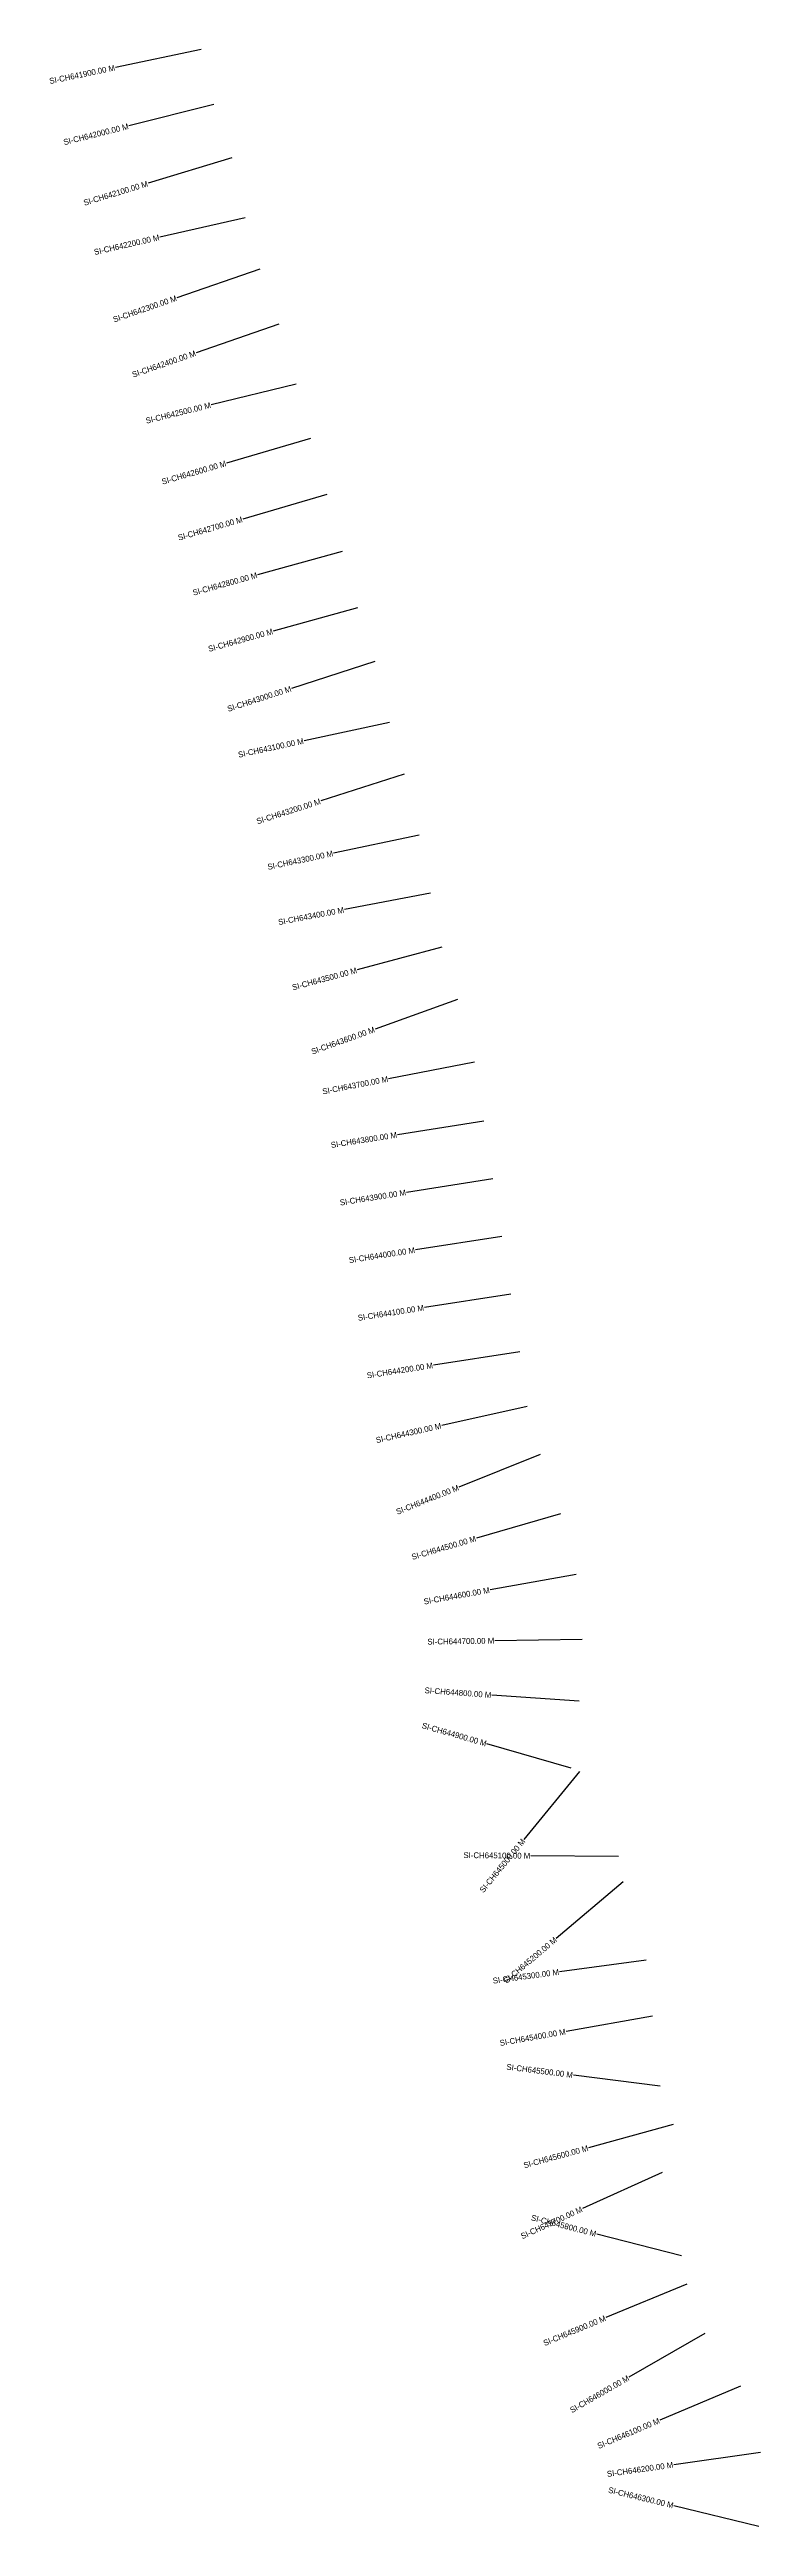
# Model space of a CAD drawing. Header units: metres. Extents: x 329517 to 335645, y 1797743 to 1802172.
# Drawn here: x 329517 to 330735, y 1797924 to 1802172 of the extents above; entities that cross this region are included whole.
import ezdxf
from ezdxf.enums import TextEntityAlignment as Align

# ---------------------------------------------------------------- set-up
doc = ezdxf.new("R2010")
doc.units = ezdxf.units.M
doc.layers.add('CS', color=134, linetype='Continuous')
doc.layers.add('CSMark', color=6, linetype='Continuous')

msp = doc.modelspace()

# ---------------------------------------------------------------- linework, layer by layer
at = {"layer": 'CS'}
for p, q in [((329776.5, 1802171.6), (329629.7, 1802140.9)), ((329798.3, 1802077.1), (329652.8, 1802040.6)), ((329829.2, 1801986.1), (329685.8, 1801942.2)), ((329852, 1801883.2), (329705.7, 1801849.8)), ((329876.9, 1801795), (329735.2, 1801745.9)), ((329909.6, 1801700.4), (329767.9, 1801651.4)), ((329939.6, 1801597.9), (329793.9, 1801562.2)), ((329964.1, 1801504.3), (329820.1, 1801462.4)), ((329992, 1801408.3), (329848, 1801366.4)), ((330018, 1801310.7), (329873.4, 1801270.6)), ((330044.7, 1801214.4), (329900.1, 1801174.3)), ((330074.3, 1801122.2), (329931.5, 1801076)), ((330099.6, 1801017.7), (329953, 1800986.2)), ((330124.6, 1800928.7), (329981.8, 1800882.9)), ((330150.2, 1800824.1), (330003.4, 1800793.3)), ((330169.6, 1800724.6), (330022.2, 1800696.5)), ((330188.9, 1800632.4), (330044.1, 1800593.1)), ((330215.6, 1800542.3), (330074.5, 1800491.7)), ((330245, 1800435.2), (330097.8, 1800406.5)), ((330261.2, 1800333.6), (330113, 1800310.5)), ((330276.6, 1800234.8), (330128.4, 1800211.7)), ((330292, 1800136), (330143.8, 1800112.9)), ((330307.4, 1800037.2), (330159.2, 1800014.1)), ((330322.8, 1799938.4), (330174.6, 1799915.3)), ((330335.2, 1799844.6), (330188.8, 1799811.7)), ((330357.7, 1799761.9), (330218.4, 1799706.1)), ((330392.1, 1799660.6), (330248.2, 1799618.4)), ((330419.4, 1799556.4), (330271.8, 1799530)), ((330429.6, 1799445.1), (330279.7, 1799442.8)), ((330424.3, 1799338.8), (330274.7, 1799349.5)), ((330410.4, 1799224.2), (330266.3, 1799265.9)), ((330424.7, 1799218.2), (330329.7, 1799102.1)), ((330491.5, 1799072.5), (330341.5, 1799073.9)), ((330499.5, 1799029.1), (330384.9, 1798932.3)), ((330539.3, 1798895.1), (330390.7, 1798875)), ((330549.7, 1798798.8), (330402, 1798772.7)), ((330563.2, 1798678.8), (330414.4, 1798697.7)), ((330585.2, 1798612.9), (330440.5, 1798573.2)), ((330566.5, 1798531), (330430.1, 1798468.7)), ((330599.5, 1798387.7), (330454.3, 1798425)), ((330608.7, 1798339.1), (330470.2, 1798281.8)), ((330639.6, 1798254.5), (330509.6, 1798179.7)), ((330700.5, 1798164.5), (330562.4, 1798106)), ((330734.9, 1798050.5), (330586.3, 1798029.6)), ((330732.4, 1797923.7), (330586.7, 1797959.2))]:
    msp.add_line(p, q, dxfattribs=at)

# ---------------------------------------------------------------- texts
at = {"layer": 'CSMark'}
for s, rotation, p in [('SI-CH641900.00 M', 11.8005, (329628.7, 1802140.7)), ('SI-CH642000.00 M', 14.0968, (329651.9, 1802040.3)), ('SI-CH642100.00 M', 17, (329684.8, 1801941.9)), ('SI-CH642200.00 M', 12.8742, (329704.8, 1801849.6)), ('SI-CH642300.00 M', 19.0736, (329734.2, 1801745.6)), ('SI-CH642400.00 M', 19.0736, (329766.9, 1801651.1)), ('SI-CH642500.00 M', 13.7468, (329792.9, 1801562)), ('SI-CH642600.00 M', 16.218, (329819.1, 1801462.1)), ('SI-CH642700.00 M', 16.218, (329847.1, 1801366.1)), ('SI-CH642800.00 M', 15.5024, (329872.5, 1801270.4)), ('SI-CH642900.00 M', 15.5024, (329899.2, 1801174)), ('SI-CH643000.00 M', 17.9156, (329930.6, 1801075.7)), ('SI-CH643100.00 M', 12.1262, (329952, 1800986)), ('SI-CH643200.00 M', 17.7823, (329980.8, 1800882.6)), ('SI-CH643300.00 M', 11.875, (330002.4, 1800793.1)), ('SI-CH643400.00 M', 10.7746, (330021.2, 1800696.3)), ('SI-CH643500.00 M', 15.1966, (330043.2, 1800592.8)), ('SI-CH643600.00 M', 19.7402, (330073.5, 1800491.3)), ('SI-CH643700.00 M', 11.0101, (330096.8, 1800406.3)), ('SI-CH643800.00 M', 8.8635, (330112, 1800310.4)), ('SI-CH643900.00 M', 8.8635, (330127.4, 1800211.6)), ('SI-CH644000.00 M', 8.8635, (330142.8, 1800112.8)), ('SI-CH644100.00 M', 8.8635, (330158.2, 1800013.9)), ('SI-CH644200.00 M', 8.8635, (330173.6, 1799915.1)), ('SI-CH644300.00 M', 12.6663, (330187.8, 1799811.5)), ('SI-CH644400.00 M', 21.8124, (330217.5, 1799705.8)), ('SI-CH644500.00 M', 16.3346, (330247.2, 1799618.2)), ('SI-CH644600.00 M', 10.1391, (330270.8, 1799529.8)), ('SI-CH644700.00 M', 0.8708, (330278.7, 1799442.8)), ('SI-CH644800.00 M', 355.8877, (330273.7, 1799349.6)), ('SI-CH644900.00 M', 343.8694, (330265.3, 1799266.1)), ('SI-CH645000.00 M', 50.684, (330329, 1799101.3)), ('SI-CH645100.00 M', 359.4443, (330340.5, 1799073.9)), ('SI-CH645200.00 M', 40.1734, (330384.1, 1798931.6)), ('SI-CH645300.00 M', 7.6998, (330389.7, 1798874.8)), ('SI-CH645400.00 M', 10.0477, (330401, 1798772.5)), ('SI-CH645500.00 M', 352.7799, (330413.4, 1798697.8)), ('SI-CH645600.00 M', 15.341, (330439.6, 1798572.9)), ('SI-CH645700.00 M', 24.5217, (330429.1, 1798468.3)), ('SI-CH645800.00 M', 345.571, (330453.3, 1798425.3)), ('SI-CH645900.00 M', 22.4921, (330469.2, 1798281.4)), ('SI-CH646000.00 M', 29.9286, (330508.8, 1798179.2)), ('SI-CH646100.00 M', 22.921, (330561.5, 1798105.7)), ('SI-CH646200.00 M', 8.0073, (330585.3, 1798029.5)), ('SI-CH646300.00 M', 346.2897, (330585.7, 1797959.5))]:
    msp.add_text(s, height=10, rotation=rotation, dxfattribs=at).set_placement(p, align=Align.MIDDLE_RIGHT)

doc.saveas('drawing.dxf')
